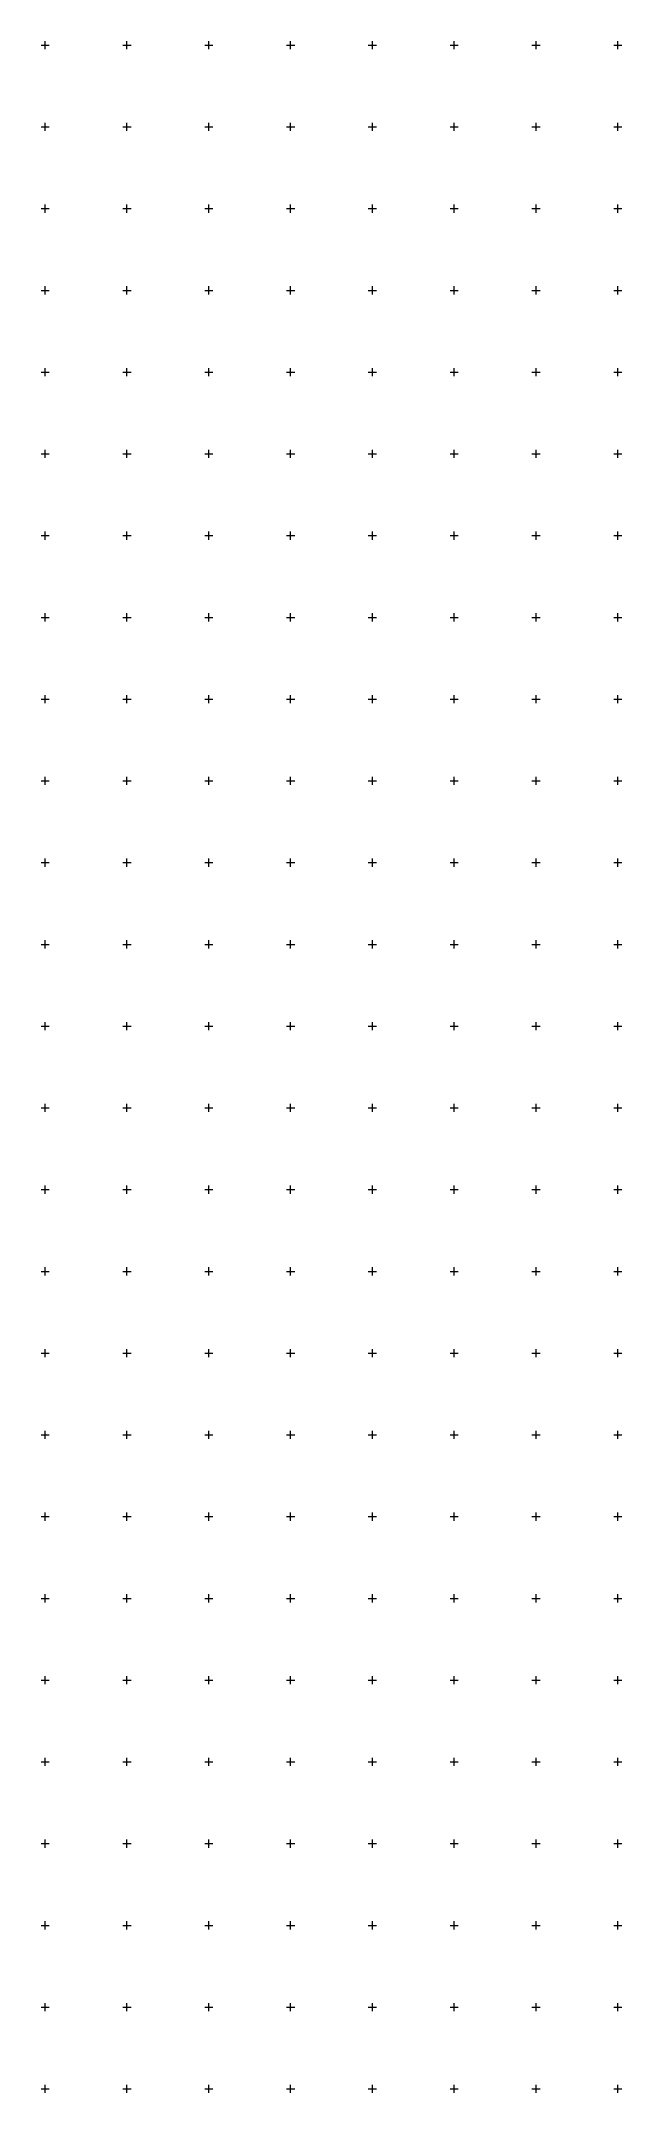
# Model space of a CAD drawing. Header units: metres. Extents: x 7536658 to 7539479, y 5878998 to 5880901.
# Drawn here: x 7537598 to 7537952, y 5878998 to 5880252 of the extents above; entities that cross this region are included whole.
import ezdxf

# ---------------------------------------------------------------- set-up
doc = ezdxf.new("R2010")
doc.units = ezdxf.units.M
doc.linetypes.add('1', pattern=[0])
doc.layers.add('Podzial_sekcyjny_krzyze', color=7, linetype='1', lineweight=18)

msp = doc.modelspace()

# ---------------------------------------------------------------- linework, layer by layer
at = {"layer": 'Podzial_sekcyjny_krzyze'}
for p, q in [((7537600, 5880247.5), (7537600, 5880252.5)), ((7537650, 5880247.5), (7537650, 5880252.5)), ((7537700, 5880247.5), (7537700, 5880252.5)), ((7537750, 5880247.5), (7537750, 5880252.5)), ((7537800, 5880247.5), (7537800, 5880252.5)), ((7537850, 5880247.5), (7537850, 5880252.5)), ((7537900, 5880247.5), (7537900, 5880252.5)), ((7537950, 5880247.5), (7537950, 5880252.5)), ((7537597.5, 5880250), (7537602.5, 5880250)), ((7537647.5, 5880250), (7537652.5, 5880250)), ((7537697.5, 5880250), (7537702.5, 5880250)), ((7537747.5, 5880250), (7537752.5, 5880250)), ((7537797.5, 5880250), (7537802.5, 5880250)), ((7537847.5, 5880250), (7537852.5, 5880250)), ((7537897.5, 5880250), (7537902.5, 5880250)), ((7537947.5, 5880250), (7537952.5, 5880250)), ((7537600, 5880197.5), (7537600, 5880202.5)), ((7537650, 5880197.5), (7537650, 5880202.5)), ((7537700, 5880197.5), (7537700, 5880202.5)), ((7537750, 5880197.5), (7537750, 5880202.5)), ((7537800, 5880197.5), (7537800, 5880202.5)), ((7537850, 5880197.5), (7537850, 5880202.5)), ((7537900, 5880197.5), (7537900, 5880202.5)), ((7537950, 5880197.5), (7537950, 5880202.5)), ((7537597.5, 5880200), (7537602.5, 5880200)), ((7537647.5, 5880200), (7537652.5, 5880200)), ((7537697.5, 5880200), (7537702.5, 5880200)), ((7537747.5, 5880200), (7537752.5, 5880200)), ((7537797.5, 5880200), (7537802.5, 5880200)), ((7537847.5, 5880200), (7537852.5, 5880200)), ((7537897.5, 5880200), (7537902.5, 5880200)), ((7537947.5, 5880200), (7537952.5, 5880200)), ((7537600, 5880147.5), (7537600, 5880152.5)), ((7537650, 5880147.5), (7537650, 5880152.5)), ((7537700, 5880147.5), (7537700, 5880152.5)), ((7537750, 5880147.5), (7537750, 5880152.5)), ((7537800, 5880147.5), (7537800, 5880152.5)), ((7537850, 5880147.5), (7537850, 5880152.5)), ((7537900, 5880147.5), (7537900, 5880152.5)), ((7537950, 5880147.5), (7537950, 5880152.5)), ((7537597.5, 5880150), (7537602.5, 5880150)), ((7537647.5, 5880150), (7537652.5, 5880150)), ((7537697.5, 5880150), (7537702.5, 5880150)), ((7537747.5, 5880150), (7537752.5, 5880150)), ((7537797.5, 5880150), (7537802.5, 5880150)), ((7537847.5, 5880150), (7537852.5, 5880150)), ((7537897.5, 5880150), (7537902.5, 5880150)), ((7537947.5, 5880150), (7537952.5, 5880150)), ((7537600, 5880097.5), (7537600, 5880102.5)), ((7537650, 5880097.5), (7537650, 5880102.5)), ((7537700, 5880097.5), (7537700, 5880102.5)), ((7537750, 5880097.5), (7537750, 5880102.5)), ((7537800, 5880097.5), (7537800, 5880102.5)), ((7537850, 5880097.5), (7537850, 5880102.5)), ((7537900, 5880097.5), (7537900, 5880102.5)), ((7537950, 5880097.5), (7537950, 5880102.5)), ((7537597.5, 5880100), (7537602.5, 5880100)), ((7537647.5, 5880100), (7537652.5, 5880100)), ((7537697.5, 5880100), (7537702.5, 5880100)), ((7537747.5, 5880100), (7537752.5, 5880100)), ((7537797.5, 5880100), (7537802.5, 5880100)), ((7537847.5, 5880100), (7537852.5, 5880100)), ((7537897.5, 5880100), (7537902.5, 5880100)), ((7537947.5, 5880100), (7537952.5, 5880100)), ((7537600, 5880047.5), (7537600, 5880052.5)), ((7537650, 5880047.5), (7537650, 5880052.5)), ((7537700, 5880047.5), (7537700, 5880052.5)), ((7537750, 5880047.5), (7537750, 5880052.5)), ((7537800, 5880047.5), (7537800, 5880052.5)), ((7537850, 5880047.5), (7537850, 5880052.5)), ((7537900, 5880047.5), (7537900, 5880052.5)), ((7537950, 5880047.5), (7537950, 5880052.5)), ((7537597.5, 5880050), (7537602.5, 5880050)), ((7537647.5, 5880050), (7537652.5, 5880050)), ((7537697.5, 5880050), (7537702.5, 5880050)), ((7537747.5, 5880050), (7537752.5, 5880050)), ((7537797.5, 5880050), (7537802.5, 5880050)), ((7537847.5, 5880050), (7537852.5, 5880050)), ((7537897.5, 5880050), (7537902.5, 5880050)), ((7537947.5, 5880050), (7537952.5, 5880050)), ((7537600, 5879997.5), (7537600, 5880002.5)), ((7537650, 5879997.5), (7537650, 5880002.5)), ((7537700, 5879997.5), (7537700, 5880002.5)), ((7537750, 5879997.5), (7537750, 5880002.5)), ((7537800, 5879997.5), (7537800, 5880002.5)), ((7537850, 5879997.5), (7537850, 5880002.5)), ((7537900, 5879997.5), (7537900, 5880002.5)), ((7537950, 5879997.5), (7537950, 5880002.5)), ((7537597.5, 5880000), (7537602.5, 5880000)), ((7537647.5, 5880000), (7537652.5, 5880000)), ((7537697.5, 5880000), (7537702.5, 5880000)), ((7537747.5, 5880000), (7537752.5, 5880000)), ((7537797.5, 5880000), (7537802.5, 5880000)), ((7537847.5, 5880000), (7537852.5, 5880000)), ((7537897.5, 5880000), (7537902.5, 5880000)), ((7537947.5, 5880000), (7537952.5, 5880000)), ((7537600, 5879947.5), (7537600, 5879952.5)), ((7537650, 5879947.5), (7537650, 5879952.5)), ((7537700, 5879947.5), (7537700, 5879952.5)), ((7537750, 5879947.5), (7537750, 5879952.5)), ((7537800, 5879947.5), (7537800, 5879952.5)), ((7537850, 5879947.5), (7537850, 5879952.5)), ((7537900, 5879947.5), (7537900, 5879952.5)), ((7537950, 5879947.5), (7537950, 5879952.5)), ((7537597.5, 5879950), (7537602.5, 5879950)), ((7537647.5, 5879950), (7537652.5, 5879950)), ((7537697.5, 5879950), (7537702.5, 5879950)), ((7537747.5, 5879950), (7537752.5, 5879950)), ((7537797.5, 5879950), (7537802.5, 5879950)), ((7537847.5, 5879950), (7537852.5, 5879950)), ((7537897.5, 5879950), (7537902.5, 5879950)), ((7537947.5, 5879950), (7537952.5, 5879950)), ((7537600, 5879897.5), (7537600, 5879902.5)), ((7537650, 5879897.5), (7537650, 5879902.5)), ((7537700, 5879897.5), (7537700, 5879902.5)), ((7537750, 5879897.5), (7537750, 5879902.5)), ((7537800, 5879897.5), (7537800, 5879902.5)), ((7537850, 5879897.5), (7537850, 5879902.5)), ((7537900, 5879897.5), (7537900, 5879902.5)), ((7537950, 5879897.5), (7537950, 5879902.5)), ((7537597.5, 5879900), (7537602.5, 5879900)), ((7537647.5, 5879900), (7537652.5, 5879900)), ((7537697.5, 5879900), (7537702.5, 5879900)), ((7537747.5, 5879900), (7537752.5, 5879900)), ((7537797.5, 5879900), (7537802.5, 5879900)), ((7537847.5, 5879900), (7537852.5, 5879900)), ((7537897.5, 5879900), (7537902.5, 5879900)), ((7537947.5, 5879900), (7537952.5, 5879900)), ((7537600, 5879847.5), (7537600, 5879852.5)), ((7537650, 5879847.5), (7537650, 5879852.5)), ((7537700, 5879847.5), (7537700, 5879852.5)), ((7537750, 5879847.5), (7537750, 5879852.5)), ((7537800, 5879847.5), (7537800, 5879852.5)), ((7537850, 5879847.5), (7537850, 5879852.5)), ((7537900, 5879847.5), (7537900, 5879852.5)), ((7537950, 5879847.5), (7537950, 5879852.5)), ((7537597.5, 5879850), (7537602.5, 5879850)), ((7537647.5, 5879850), (7537652.5, 5879850)), ((7537697.5, 5879850), (7537702.5, 5879850)), ((7537747.5, 5879850), (7537752.5, 5879850)), ((7537797.5, 5879850), (7537802.5, 5879850)), ((7537847.5, 5879850), (7537852.5, 5879850)), ((7537897.5, 5879850), (7537902.5, 5879850)), ((7537947.5, 5879850), (7537952.5, 5879850)), ((7537600, 5879797.5), (7537600, 5879802.5)), ((7537650, 5879797.5), (7537650, 5879802.5)), ((7537700, 5879797.5), (7537700, 5879802.5)), ((7537750, 5879797.5), (7537750, 5879802.5)), ((7537800, 5879797.5), (7537800, 5879802.5)), ((7537850, 5879797.5), (7537850, 5879802.5)), ((7537900, 5879797.5), (7537900, 5879802.5)), ((7537950, 5879797.5), (7537950, 5879802.5)), ((7537597.5, 5879800), (7537602.5, 5879800)), ((7537647.5, 5879800), (7537652.5, 5879800)), ((7537697.5, 5879800), (7537702.5, 5879800)), ((7537747.5, 5879800), (7537752.5, 5879800)), ((7537797.5, 5879800), (7537802.5, 5879800)), ((7537847.5, 5879800), (7537852.5, 5879800)), ((7537897.5, 5879800), (7537902.5, 5879800)), ((7537947.5, 5879800), (7537952.5, 5879800)), ((7537600, 5879747.5), (7537600, 5879752.5)), ((7537650, 5879747.5), (7537650, 5879752.5)), ((7537700, 5879747.5), (7537700, 5879752.5)), ((7537750, 5879747.5), (7537750, 5879752.5)), ((7537800, 5879747.5), (7537800, 5879752.5)), ((7537850, 5879747.5), (7537850, 5879752.5)), ((7537900, 5879747.5), (7537900, 5879752.5)), ((7537950, 5879747.5), (7537950, 5879752.5)), ((7537597.5, 5879750), (7537602.5, 5879750)), ((7537647.5, 5879750), (7537652.5, 5879750)), ((7537697.5, 5879750), (7537702.5, 5879750)), ((7537747.5, 5879750), (7537752.5, 5879750)), ((7537797.5, 5879750), (7537802.5, 5879750)), ((7537847.5, 5879750), (7537852.5, 5879750)), ((7537897.5, 5879750), (7537902.5, 5879750)), ((7537947.5, 5879750), (7537952.5, 5879750)), ((7537600, 5879697.5), (7537600, 5879702.5)), ((7537650, 5879697.5), (7537650, 5879702.5)), ((7537700, 5879697.5), (7537700, 5879702.5)), ((7537750, 5879697.5), (7537750, 5879702.5)), ((7537800, 5879697.5), (7537800, 5879702.5)), ((7537850, 5879697.5), (7537850, 5879702.5)), ((7537900, 5879697.5), (7537900, 5879702.5)), ((7537950, 5879697.5), (7537950, 5879702.5)), ((7537597.5, 5879700), (7537602.5, 5879700)), ((7537647.5, 5879700), (7537652.5, 5879700)), ((7537697.5, 5879700), (7537702.5, 5879700)), ((7537747.5, 5879700), (7537752.5, 5879700)), ((7537797.5, 5879700), (7537802.5, 5879700)), ((7537847.5, 5879700), (7537852.5, 5879700)), ((7537897.5, 5879700), (7537902.5, 5879700)), ((7537947.5, 5879700), (7537952.5, 5879700)), ((7537597.5, 5879650), (7537602.5, 5879650)), ((7537600, 5879647.5), (7537600, 5879652.5)), ((7537647.5, 5879650), (7537652.5, 5879650)), ((7537650, 5879647.5), (7537650, 5879652.5)), ((7537697.5, 5879650), (7537702.5, 5879650)), ((7537700, 5879647.5), (7537700, 5879652.5)), ((7537747.5, 5879650), (7537752.5, 5879650)), ((7537750, 5879647.5), (7537750, 5879652.5)), ((7537797.5, 5879650), (7537802.5, 5879650)), ((7537800, 5879647.5), (7537800, 5879652.5)), ((7537847.5, 5879650), (7537852.5, 5879650)), ((7537850, 5879647.5), (7537850, 5879652.5)), ((7537897.5, 5879650), (7537902.5, 5879650)), ((7537900, 5879647.5), (7537900, 5879652.5)), ((7537947.5, 5879650), (7537952.5, 5879650)), ((7537950, 5879647.5), (7537950, 5879652.5)), ((7537597.5, 5879600), (7537602.5, 5879600)), ((7537600, 5879597.5), (7537600, 5879602.5)), ((7537647.5, 5879600), (7537652.5, 5879600)), ((7537650, 5879597.5), (7537650, 5879602.5)), ((7537697.5, 5879600), (7537702.5, 5879600)), ((7537700, 5879597.5), (7537700, 5879602.5)), ((7537747.5, 5879600), (7537752.5, 5879600)), ((7537750, 5879597.5), (7537750, 5879602.5)), ((7537797.5, 5879600), (7537802.5, 5879600)), ((7537800, 5879597.5), (7537800, 5879602.5)), ((7537847.5, 5879600), (7537852.5, 5879600)), ((7537850, 5879597.5), (7537850, 5879602.5)), ((7537897.5, 5879600), (7537902.5, 5879600)), ((7537900, 5879597.5), (7537900, 5879602.5)), ((7537947.5, 5879600), (7537952.5, 5879600)), ((7537950, 5879597.5), (7537950, 5879602.5)), ((7537597.5, 5879550), (7537602.5, 5879550)), ((7537600, 5879547.5), (7537600, 5879552.5)), ((7537647.5, 5879550), (7537652.5, 5879550)), ((7537650, 5879547.5), (7537650, 5879552.5)), ((7537697.5, 5879550), (7537702.5, 5879550)), ((7537700, 5879547.5), (7537700, 5879552.5)), ((7537747.5, 5879550), (7537752.5, 5879550)), ((7537750, 5879547.5), (7537750, 5879552.5)), ((7537797.5, 5879550), (7537802.5, 5879550)), ((7537800, 5879547.5), (7537800, 5879552.5)), ((7537847.5, 5879550), (7537852.5, 5879550)), ((7537850, 5879547.5), (7537850, 5879552.5)), ((7537897.5, 5879550), (7537902.5, 5879550)), ((7537900, 5879547.5), (7537900, 5879552.5)), ((7537947.5, 5879550), (7537952.5, 5879550)), ((7537950, 5879547.5), (7537950, 5879552.5)), ((7537597.5, 5879500), (7537602.5, 5879500)), ((7537600, 5879497.5), (7537600, 5879502.5)), ((7537647.5, 5879500), (7537652.5, 5879500)), ((7537650, 5879497.5), (7537650, 5879502.5)), ((7537697.5, 5879500), (7537702.5, 5879500)), ((7537700, 5879497.5), (7537700, 5879502.5)), ((7537747.5, 5879500), (7537752.5, 5879500)), ((7537750, 5879497.5), (7537750, 5879502.5)), ((7537797.5, 5879500), (7537802.5, 5879500)), ((7537800, 5879497.5), (7537800, 5879502.5)), ((7537847.5, 5879500), (7537852.5, 5879500)), ((7537850, 5879497.5), (7537850, 5879502.5)), ((7537897.5, 5879500), (7537902.5, 5879500)), ((7537900, 5879497.5), (7537900, 5879502.5)), ((7537947.5, 5879500), (7537952.5, 5879500)), ((7537950, 5879497.5), (7537950, 5879502.5)), ((7537597.5, 5879450), (7537602.5, 5879450)), ((7537600, 5879447.5), (7537600, 5879452.5)), ((7537647.5, 5879450), (7537652.5, 5879450)), ((7537650, 5879447.5), (7537650, 5879452.5)), ((7537697.5, 5879450), (7537702.5, 5879450)), ((7537700, 5879447.5), (7537700, 5879452.5)), ((7537747.5, 5879450), (7537752.5, 5879450)), ((7537750, 5879447.5), (7537750, 5879452.5)), ((7537797.5, 5879450), (7537802.5, 5879450)), ((7537800, 5879447.5), (7537800, 5879452.5)), ((7537847.5, 5879450), (7537852.5, 5879450)), ((7537850, 5879447.5), (7537850, 5879452.5)), ((7537897.5, 5879450), (7537902.5, 5879450)), ((7537900, 5879447.5), (7537900, 5879452.5)), ((7537947.5, 5879450), (7537952.5, 5879450)), ((7537950, 5879447.5), (7537950, 5879452.5)), ((7537597.5, 5879400), (7537602.5, 5879400)), ((7537600, 5879397.5), (7537600, 5879402.5)), ((7537647.5, 5879400), (7537652.5, 5879400)), ((7537650, 5879397.5), (7537650, 5879402.5)), ((7537697.5, 5879400), (7537702.5, 5879400)), ((7537700, 5879397.5), (7537700, 5879402.5)), ((7537747.5, 5879400), (7537752.5, 5879400)), ((7537750, 5879397.5), (7537750, 5879402.5)), ((7537797.5, 5879400), (7537802.5, 5879400)), ((7537800, 5879397.5), (7537800, 5879402.5)), ((7537847.5, 5879400), (7537852.5, 5879400)), ((7537850, 5879397.5), (7537850, 5879402.5)), ((7537897.5, 5879400), (7537902.5, 5879400)), ((7537900, 5879397.5), (7537900, 5879402.5)), ((7537947.5, 5879400), (7537952.5, 5879400)), ((7537950, 5879397.5), (7537950, 5879402.5)), ((7537597.5, 5879350), (7537602.5, 5879350)), ((7537600, 5879347.5), (7537600, 5879352.5)), ((7537647.5, 5879350), (7537652.5, 5879350)), ((7537650, 5879347.5), (7537650, 5879352.5)), ((7537697.5, 5879350), (7537702.5, 5879350)), ((7537700, 5879347.5), (7537700, 5879352.5)), ((7537747.5, 5879350), (7537752.5, 5879350)), ((7537750, 5879347.5), (7537750, 5879352.5)), ((7537797.5, 5879350), (7537802.5, 5879350)), ((7537800, 5879347.5), (7537800, 5879352.5)), ((7537847.5, 5879350), (7537852.5, 5879350)), ((7537850, 5879347.5), (7537850, 5879352.5)), ((7537897.5, 5879350), (7537902.5, 5879350)), ((7537900, 5879347.5), (7537900, 5879352.5)), ((7537947.5, 5879350), (7537952.5, 5879350)), ((7537950, 5879347.5), (7537950, 5879352.5)), ((7537597.5, 5879300), (7537602.5, 5879300)), ((7537600, 5879297.5), (7537600, 5879302.5)), ((7537647.5, 5879300), (7537652.5, 5879300)), ((7537650, 5879297.5), (7537650, 5879302.5)), ((7537697.5, 5879300), (7537702.5, 5879300)), ((7537700, 5879297.5), (7537700, 5879302.5)), ((7537747.5, 5879300), (7537752.5, 5879300)), ((7537750, 5879297.5), (7537750, 5879302.5)), ((7537797.5, 5879300), (7537802.5, 5879300)), ((7537800, 5879297.5), (7537800, 5879302.5)), ((7537847.5, 5879300), (7537852.5, 5879300)), ((7537850, 5879297.5), (7537850, 5879302.5)), ((7537897.5, 5879300), (7537902.5, 5879300)), ((7537900, 5879297.5), (7537900, 5879302.5)), ((7537947.5, 5879300), (7537952.5, 5879300)), ((7537950, 5879297.5), (7537950, 5879302.5)), ((7537597.5, 5879250), (7537602.5, 5879250)), ((7537600, 5879247.5), (7537600, 5879252.5)), ((7537647.5, 5879250), (7537652.5, 5879250)), ((7537650, 5879247.5), (7537650, 5879252.5)), ((7537697.5, 5879250), (7537702.5, 5879250)), ((7537700, 5879247.5), (7537700, 5879252.5)), ((7537747.5, 5879250), (7537752.5, 5879250)), ((7537750, 5879247.5), (7537750, 5879252.5)), ((7537797.5, 5879250), (7537802.5, 5879250)), ((7537800, 5879247.5), (7537800, 5879252.5)), ((7537847.5, 5879250), (7537852.5, 5879250)), ((7537850, 5879247.5), (7537850, 5879252.5)), ((7537897.5, 5879250), (7537902.5, 5879250)), ((7537900, 5879247.5), (7537900, 5879252.5)), ((7537947.5, 5879250), (7537952.5, 5879250)), ((7537950, 5879247.5), (7537950, 5879252.5)), ((7537597.5, 5879200), (7537602.5, 5879200)), ((7537600, 5879197.5), (7537600, 5879202.5)), ((7537647.5, 5879200), (7537652.5, 5879200)), ((7537650, 5879197.5), (7537650, 5879202.5)), ((7537697.5, 5879200), (7537702.5, 5879200)), ((7537700, 5879197.5), (7537700, 5879202.5)), ((7537747.5, 5879200), (7537752.5, 5879200)), ((7537750, 5879197.5), (7537750, 5879202.5)), ((7537797.5, 5879200), (7537802.5, 5879200)), ((7537800, 5879197.5), (7537800, 5879202.5)), ((7537847.5, 5879200), (7537852.5, 5879200)), ((7537850, 5879197.5), (7537850, 5879202.5)), ((7537897.5, 5879200), (7537902.5, 5879200)), ((7537900, 5879197.5), (7537900, 5879202.5)), ((7537947.5, 5879200), (7537952.5, 5879200)), ((7537950, 5879197.5), (7537950, 5879202.5)), ((7537597.5, 5879150), (7537602.5, 5879150)), ((7537600, 5879147.5), (7537600, 5879152.5)), ((7537647.5, 5879150), (7537652.5, 5879150)), ((7537650, 5879147.5), (7537650, 5879152.5)), ((7537697.5, 5879150), (7537702.5, 5879150)), ((7537700, 5879147.5), (7537700, 5879152.5)), ((7537747.5, 5879150), (7537752.5, 5879150)), ((7537750, 5879147.5), (7537750, 5879152.5)), ((7537797.5, 5879150), (7537802.5, 5879150)), ((7537800, 5879147.5), (7537800, 5879152.5)), ((7537847.5, 5879150), (7537852.5, 5879150)), ((7537850, 5879147.5), (7537850, 5879152.5)), ((7537897.5, 5879150), (7537902.5, 5879150)), ((7537900, 5879147.5), (7537900, 5879152.5)), ((7537947.5, 5879150), (7537952.5, 5879150)), ((7537950, 5879147.5), (7537950, 5879152.5)), ((7537597.5, 5879100), (7537602.5, 5879100)), ((7537600, 5879097.5), (7537600, 5879102.5)), ((7537647.5, 5879100), (7537652.5, 5879100)), ((7537650, 5879097.5), (7537650, 5879102.5)), ((7537697.5, 5879100), (7537702.5, 5879100)), ((7537700, 5879097.5), (7537700, 5879102.5)), ((7537747.5, 5879100), (7537752.5, 5879100)), ((7537750, 5879097.5), (7537750, 5879102.5)), ((7537797.5, 5879100), (7537802.5, 5879100)), ((7537800, 5879097.5), (7537800, 5879102.5)), ((7537847.5, 5879100), (7537852.5, 5879100)), ((7537850, 5879097.5), (7537850, 5879102.5)), ((7537897.5, 5879100), (7537902.5, 5879100)), ((7537900, 5879097.5), (7537900, 5879102.5)), ((7537947.5, 5879100), (7537952.5, 5879100)), ((7537950, 5879097.5), (7537950, 5879102.5)), ((7537597.5, 5879050), (7537602.5, 5879050)), ((7537600, 5879047.5), (7537600, 5879052.5)), ((7537647.5, 5879050), (7537652.5, 5879050)), ((7537650, 5879047.5), (7537650, 5879052.5)), ((7537697.5, 5879050), (7537702.5, 5879050)), ((7537700, 5879047.5), (7537700, 5879052.5)), ((7537747.5, 5879050), (7537752.5, 5879050)), ((7537750, 5879047.5), (7537750, 5879052.5)), ((7537797.5, 5879050), (7537802.5, 5879050)), ((7537800, 5879047.5), (7537800, 5879052.5)), ((7537847.5, 5879050), (7537852.5, 5879050)), ((7537850, 5879047.5), (7537850, 5879052.5)), ((7537897.5, 5879050), (7537902.5, 5879050)), ((7537900, 5879047.5), (7537900, 5879052.5)), ((7537947.5, 5879050), (7537952.5, 5879050)), ((7537950, 5879047.5), (7537950, 5879052.5)), ((7537597.5, 5879000), (7537602.5, 5879000)), ((7537600, 5878997.5), (7537600, 5879002.5)), ((7537647.5, 5879000), (7537652.5, 5879000)), ((7537650, 5878997.5), (7537650, 5879002.5)), ((7537697.5, 5879000), (7537702.5, 5879000)), ((7537700, 5878997.5), (7537700, 5879002.5)), ((7537747.5, 5879000), (7537752.5, 5879000)), ((7537750, 5878997.5), (7537750, 5879002.5)), ((7537797.5, 5879000), (7537802.5, 5879000)), ((7537800, 5878997.5), (7537800, 5879002.5)), ((7537847.5, 5879000), (7537852.5, 5879000)), ((7537850, 5878997.5), (7537850, 5879002.5)), ((7537897.5, 5879000), (7537902.5, 5879000)), ((7537900, 5878997.5), (7537900, 5879002.5)), ((7537947.5, 5879000), (7537952.5, 5879000)), ((7537950, 5878997.5), (7537950, 5879002.5))]:
    msp.add_line(p, q, dxfattribs=at)

doc.saveas('drawing.dxf')
